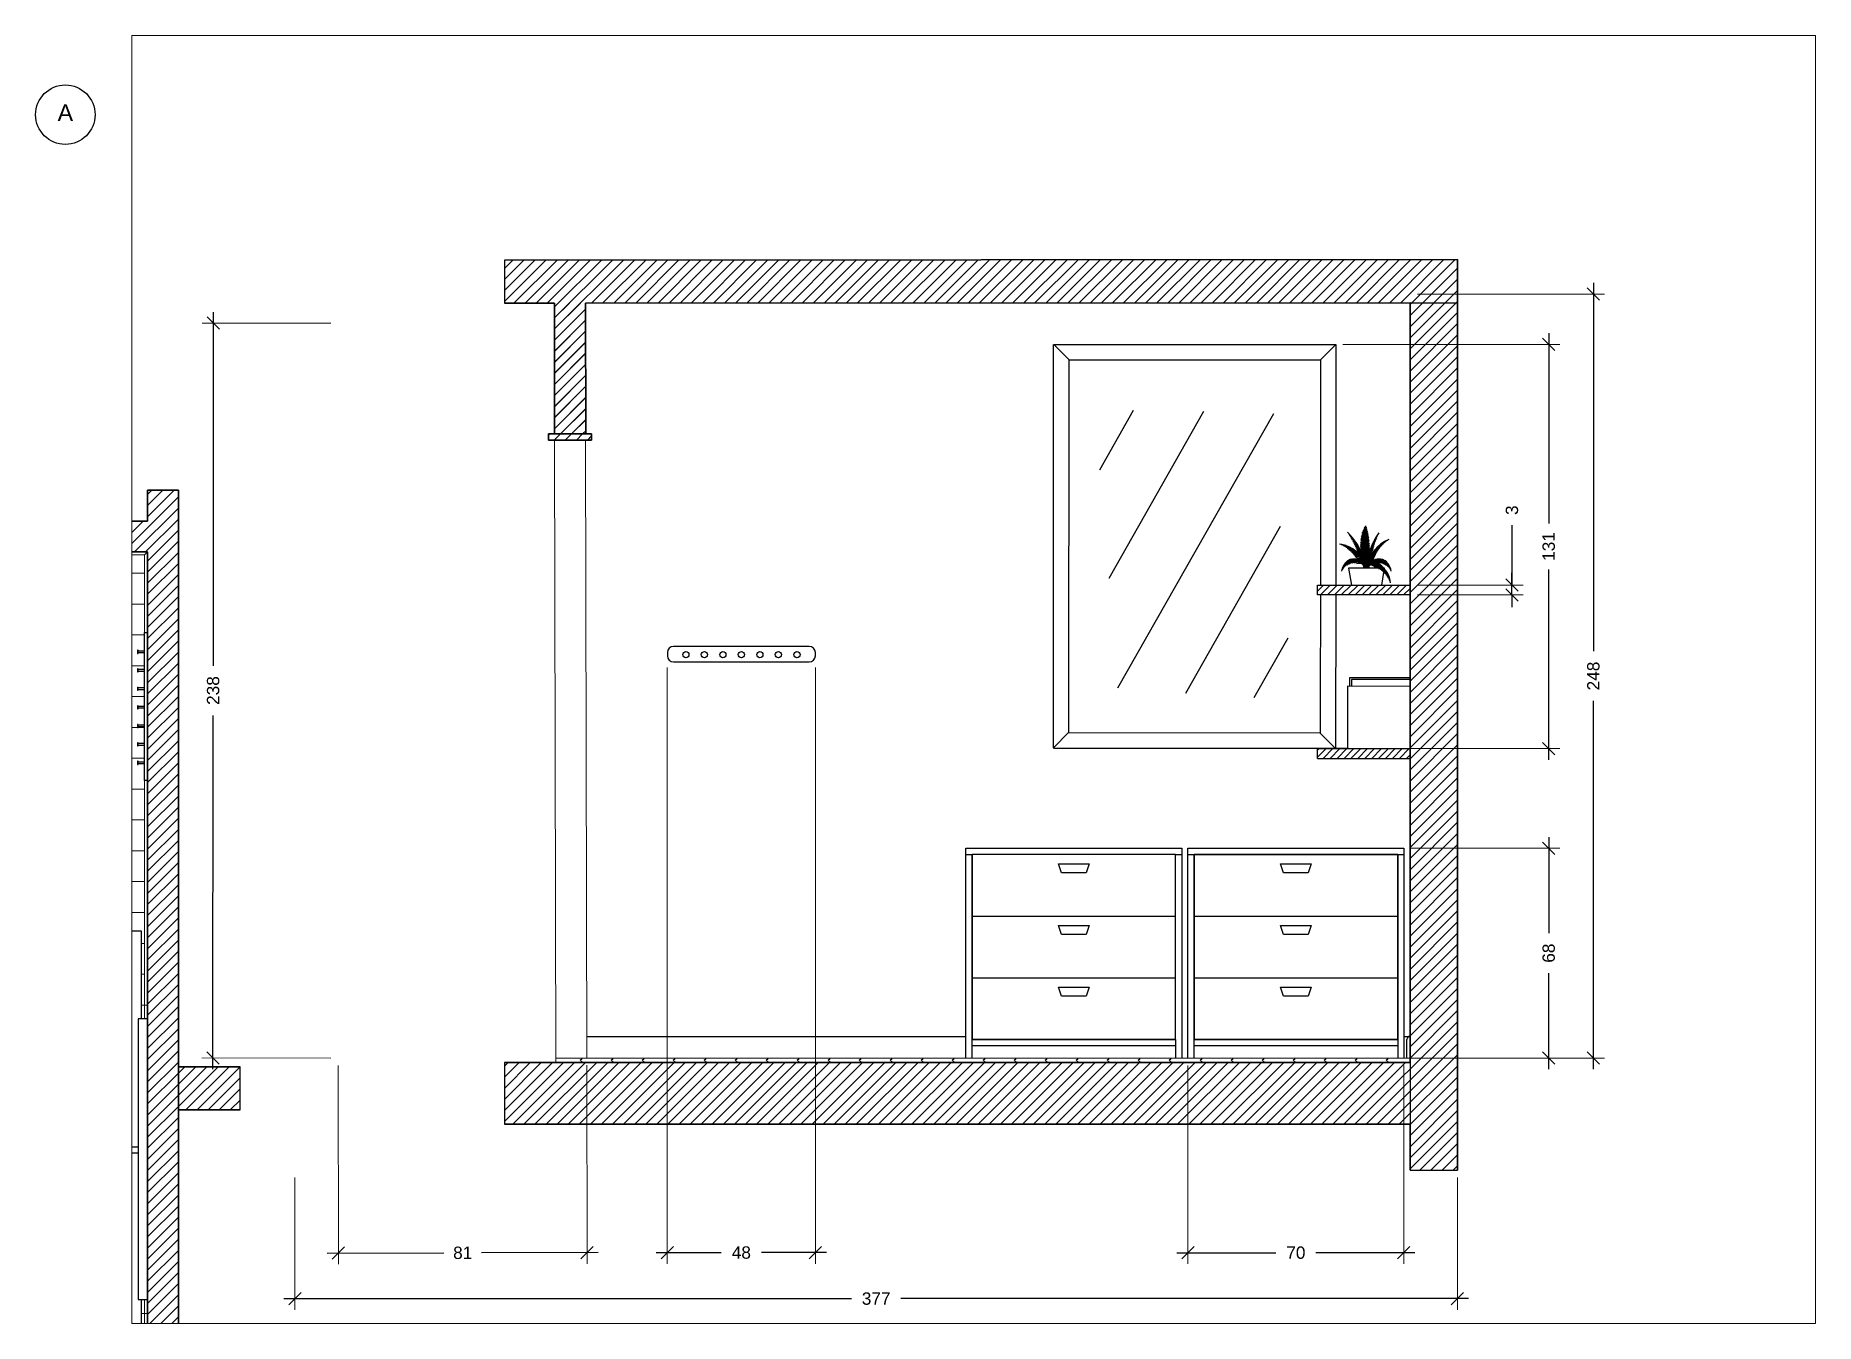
# Paper-space layout 'sezioneA' of a CAD drawing. Header units: millimetres. Extents: x 9 to 297, y 1 to 210.
# The model-space entities are those that its viewports show. They can reach past a viewport. Long polylines and large blocks are cut down to what shows.
import ezdxf

# ---------------------------------------------------------------- set-up
doc = ezdxf.new("R2010")
doc.units = ezdxf.units.MM
for name, color, linetype, lineweight in [('A-ANNO-SYMB', 102, 'Continuous', 18), ('A-FLOR-PATT', 8, 'Continuous', 18), ('A-SECT-PATT', 11, 'Continuous', 18), ('A-WALL-FULL', 7, 'Continuous', 35)]:
    doc.layers.add(name, color=color, linetype=linetype, lineweight=lineweight)
for name, color, linetype in [('IN-ANNO-NPLT', 6, 'Continuous'), ('IN-FURN', 3, 'Continuous'), ('IN-FURN-second', 2, 'Continuous'), ('IN-FURN-STOR', 4, 'Continuous')]:
    doc.layers.add(name, color=color, linetype=linetype)
doc.layers.add('no', color=1, linetype='Continuous', plot=False)
doc.layers.get('0').off()
doc.styles.add('ARIAL', font='arial.ttf', dxfattribs={"height": 2})
doc.styles.get("Standard").update_dxf_attribs({"font": 'arial.ttf'})
doc.dimstyles.new('TICK_36', dxfattribs={"dimtxt": 2, "dimasz": 2, "dimexe": 1.8, "dimexo": 1.2, "dimgap": 1.8, "dimtad": 0, "dimdec": 0, "dimzin": 0, "dimdsep": 46, "dimtxsty": 'ARIAL', "dimblk": 'OBLIQUE', "dimcen": 1.8, "dimdle": 1.8, "dimclrd": 256, "dimclre": 256, "dimclrt": 256, "dimadec": 0, "dimazin": 0, "dimtfac": 1, "dimtdec": 0, "dimtmove": 1, "dimatfit": 3, "dimldrblk": 'OPEN90', "dimfxl": 1, "dimtfill": 1, "dimtolj": 1, "dimtzin": 0, "dimlwe": 9, "dimarcsym": 0})
pattern_1 = [(45, (71.0822, -33.8395), (-1.7960512, 1.7960512), [])]

psp = doc.layouts.new('sezioneA')

# ---------------------------------------------------------------- texts
at = {"layer": 'IN-ANNO-NPLT', "insert": (12.15, 198.93), "char_height": 2.69, "attachment_point": 1}
psp.add_mtext_dynamic_manual_height_columns('A', width=58.0924, gutter_width=1, heights=[0], dxfattribs=at)

msp = doc.modelspace()

# ---------------------------------------------------------------- blocks, each defined once
blk = doc.blocks.new('_Oblique')
at = {"color": 0, "linetype": 'ByBlock', "lineweight": -2}
blk.add_line((-0.5, -0.5), (0.5, 0.5), dxfattribs=at)
blk = doc.blocks.new('*D29')
at = {"layer": 'Defpoints', "color": 0}
for p in [(50.61, 26.19), (239.04, 26.19), (239.04, 5.35)]:
    blk.add_point(p, dxfattribs=at)
at = {"layer": 'IN-ANNO-NPLT', "lineweight": 9}
for p, q in [((50.61, 24.99), (50.61, 3.55)), ((239.04, 24.99), (239.04, 3.55))]:
    blk.add_line(p, q, dxfattribs=at)
at = {"layer": 'IN-ANNO-NPLT', "lineweight": -2}
for p, q in [((48.81, 5.35), (140.82, 5.35)), ((240.84, 5.35), (148.84, 5.35))]:
    blk.add_line(p, q, dxfattribs=at)
at = {"layer": 'IN-ANNO-NPLT', "lineweight": -2, "xscale": 2, "yscale": 2, "zscale": 2, "rotation": 180}
blk.add_blockref('_Oblique', (50.61, 5.35), dxfattribs=at)
at = {"layer": 'IN-ANNO-NPLT', "lineweight": -2, "xscale": 2, "yscale": 2, "zscale": 2}
blk.add_blockref('_Oblique', (239.04, 5.35), dxfattribs=at)
at = {"layer": 'IN-ANNO-NPLT', "insert": (144.83, 5.35), "char_height": 2, "attachment_point": 5, "style": 'ARIAL', "bg_fill": 3, "box_fill_scale": 1.1, "bg_fill_color": 256, "bg_fill_true_color": 13158600, "bg_fill_transparency": 0}
blk.add_mtext('\\A1;377', dxfattribs=at)
blk = doc.blocks.new('_Open90')
at = {"color": 0, "linetype": 'ByBlock', "lineweight": -2}
for p, q in [((0, 0), (-1, 0)), ((-0.5, 0.5), (0, 0)), ((0, 0), (-0.5, -0.5))]:
    blk.add_line(p, q, dxfattribs=at)
blk = doc.blocks.new('*D30')
at = {"layer": 'Defpoints', "color": 0, "transparency": 16777216}
for p in [(37.38, 163.47), (57.66, 163.47), (57.61, 44.35)]:
    blk.add_point(p, dxfattribs=at)
at = {"layer": 'IN-ANNO-NPLT', "lineweight": -2, "transparency": 16777216}
for p, q in [((37.38, 165.27), (37.36, 107.95)), ((37.33, 42.56), (37.36, 99.89))]:
    blk.add_line(p, q, dxfattribs=at)
at = {"layer": 'IN-ANNO-NPLT', "lineweight": 9, "transparency": 16777216}
for p, q in [((56.46, 163.47), (35.58, 163.48)), ((56.41, 44.35), (35.54, 44.36))]:
    blk.add_line(p, q, dxfattribs=at)
at = {"layer": 'IN-ANNO-NPLT', "lineweight": -2, "transparency": 16777216, "xscale": 2, "yscale": 2, "zscale": 2}
for p, rotation in [((37.38, 163.47), 89.97636302025333), ((37.34, 44.36), 269.9763630202534)]:
    blk.add_blockref('_Oblique', p, dxfattribs=dict(at, rotation=rotation))
at = {"layer": 'IN-ANNO-NPLT', "transparency": 16777216, "insert": (37.36, 103.92), "char_height": 2, "attachment_point": 5, "rotation": 89.9764, "style": 'ARIAL', "bg_fill": 3, "box_fill_scale": 1.1, "bg_fill_color": 256, "bg_fill_true_color": 13158600, "bg_fill_transparency": 0}
blk.add_mtext('\\A1;238', dxfattribs=at)
blk = doc.blocks.new('*D31')
at = {"layer": 'Defpoints', "color": 0}
for p in [(231.36, 168.18), (261.09, 168.18), (231.36, 44.35)]:
    blk.add_point(p, dxfattribs=at)
at = {"layer": 'IN-ANNO-NPLT', "lineweight": 9}
for p, q in [((232.56, 168.18), (262.89, 168.18)), ((232.56, 44.35), (262.89, 44.35))]:
    blk.add_line(p, q, dxfattribs=at)
at = {"layer": 'IN-ANNO-NPLT', "lineweight": -2}
for p, q in [((261.09, 169.98), (261.09, 110.29)), ((261.09, 42.55), (261.09, 102.24))]:
    blk.add_line(p, q, dxfattribs=at)
at = {"layer": 'IN-ANNO-NPLT', "lineweight": -2, "xscale": 2, "yscale": 2, "zscale": 2}
for p, rotation in [((261.09, 168.18), 89.99885639337134), ((261.09, 44.35), 269.9988563933713)]:
    blk.add_blockref('_Oblique', p, dxfattribs=dict(at, rotation=rotation))
at = {"layer": 'IN-ANNO-NPLT', "insert": (261.09, 106.27), "char_height": 2, "attachment_point": 5, "rotation": 89.9989, "style": 'ARIAL', "bg_fill": 3, "box_fill_scale": 1.1, "bg_fill_color": 256, "bg_fill_true_color": 13158600, "bg_fill_transparency": 0}
blk.add_mtext('\\A1;248', dxfattribs=at)
blk = doc.blocks.new('*D32')
at = {"layer": 'Defpoints', "color": 0}
for p in [(230.36, 78.35), (253.85, 78.35), (230.36, 44.35)]:
    blk.add_point(p, dxfattribs=at)
at = {"layer": 'IN-ANNO-NPLT', "lineweight": 9}
for p, q in [((231.56, 78.35), (255.65, 78.35)), ((231.56, 44.35), (255.65, 44.35))]:
    blk.add_line(p, q, dxfattribs=at)
at = {"layer": 'IN-ANNO-NPLT', "lineweight": -2}
for p, q in [((253.85, 80.15), (253.85, 64.59)), ((253.85, 42.55), (253.85, 58.11))]:
    blk.add_line(p, q, dxfattribs=at)
at = {"layer": 'IN-ANNO-NPLT', "lineweight": -2, "xscale": 2, "yscale": 2, "zscale": 2}
for p, rotation in [((253.85, 78.35), 90), ((253.85, 44.35), 270)]:
    blk.add_blockref('_Oblique', p, dxfattribs=dict(at, rotation=rotation))
at = {"layer": 'IN-ANNO-NPLT', "insert": (253.85, 61.35), "char_height": 2, "attachment_point": 5, "rotation": 90, "style": 'ARIAL', "bg_fill": 3, "box_fill_scale": 1.1, "bg_fill_color": 256, "bg_fill_true_color": 13158600, "bg_fill_transparency": 0}
blk.add_mtext('\\A1;68', dxfattribs=at)
blk = doc.blocks.new('*D33')
at = {"layer": 'Defpoints', "color": 0}
for p in [(219.3, 160.03), (253.85, 160.03), (219.3, 94.51)]:
    blk.add_point(p, dxfattribs=at)
at = {"layer": 'IN-ANNO-NPLT', "lineweight": -2}
for p, q in [((253.85, 161.83), (253.85, 130.99)), ((253.85, 92.71), (253.85, 123.55))]:
    blk.add_line(p, q, dxfattribs=at)
at = {"layer": 'IN-ANNO-NPLT', "lineweight": 9}
for p, q in [((220.5, 160.03), (255.65, 160.03)), ((220.5, 94.51), (255.65, 94.51))]:
    blk.add_line(p, q, dxfattribs=at)
at = {"layer": 'IN-ANNO-NPLT', "lineweight": -2, "xscale": 2, "yscale": 2, "zscale": 2}
for p, rotation in [((253.85, 160.03), 90), ((253.85, 94.51), 270)]:
    blk.add_blockref('_Oblique', p, dxfattribs=dict(at, rotation=rotation))
at = {"layer": 'IN-ANNO-NPLT', "insert": (253.85, 127.27), "char_height": 2, "attachment_point": 5, "rotation": 90, "style": 'ARIAL', "bg_fill": 3, "box_fill_scale": 1.1, "bg_fill_color": 256, "bg_fill_true_color": 13158600, "bg_fill_transparency": 0}
blk.add_mtext('\\A1;131', dxfattribs=at)
blk = doc.blocks.new('*D34')
at = {"layer": 'Defpoints', "color": 0}
for p in [(231.36, 121), (231.36, 119.41), (247.89, 121)]:
    blk.add_point(p, dxfattribs=at)
at = {"layer": 'IN-ANNO-NPLT', "lineweight": -2}
for p, q in [((247.89, 130.7), (247.89, 121)), ((247.89, 121), (247.89, 123)), ((247.89, 119.41), (247.89, 121)), ((247.89, 119.41), (247.89, 121)), ((247.89, 119.41), (247.89, 117.41))]:
    blk.add_line(p, q, dxfattribs=at)
at = {"layer": 'IN-ANNO-NPLT', "lineweight": 9}
for p, q in [((232.56, 121), (249.69, 121)), ((232.56, 119.41), (249.69, 119.41))]:
    blk.add_line(p, q, dxfattribs=at)
at = {"layer": 'IN-ANNO-NPLT', "lineweight": -2, "xscale": 2, "yscale": 2, "zscale": 2}
for p, rotation in [((247.89, 121), 270), ((247.89, 119.41), 90)]:
    blk.add_blockref('_Oblique', p, dxfattribs=dict(at, rotation=rotation))
at = {"layer": 'IN-ANNO-NPLT', "insert": (247.89, 133.15), "char_height": 2, "attachment_point": 5, "rotation": 90, "style": 'ARIAL', "bg_fill": 3, "box_fill_scale": 1.1, "bg_fill_color": 256, "bg_fill_true_color": 13158600, "bg_fill_transparency": 0}
blk.add_mtext('\\A1;3', dxfattribs=at)
blk = doc.blocks.new('*D35')
at = {"layer": 'Defpoints', "color": 0, "transparency": 16777216}
for p in [(195.36, 44.35), (230.36, 44.35), (195.36, 12.79)]:
    blk.add_point(p, dxfattribs=at)
at = {"layer": 'IN-ANNO-NPLT', "lineweight": 9, "transparency": 16777216}
for p, q in [((195.36, 43.15), (195.36, 10.99)), ((230.36, 43.15), (230.36, 10.99))]:
    blk.add_line(p, q, dxfattribs=at)
at = {"layer": 'IN-ANNO-NPLT', "lineweight": -2, "transparency": 16777216}
for p, q in [((193.56, 12.79), (209.64, 12.79)), ((232.16, 12.79), (216.08, 12.79))]:
    blk.add_line(p, q, dxfattribs=at)
at = {"layer": 'IN-ANNO-NPLT', "lineweight": -2, "transparency": 16777216, "xscale": 2, "yscale": 2, "zscale": 2, "rotation": 180}
blk.add_blockref('_Oblique', (195.36, 12.79), dxfattribs=at)
at = {"layer": 'IN-ANNO-NPLT', "lineweight": -2, "transparency": 16777216, "xscale": 2, "yscale": 2, "zscale": 2}
blk.add_blockref('_Oblique', (230.36, 12.79), dxfattribs=at)
at = {"layer": 'IN-ANNO-NPLT', "transparency": 16777216, "insert": (212.86, 12.79), "char_height": 2, "attachment_point": 5, "style": 'ARIAL', "bg_fill": 3, "box_fill_scale": 1.1, "bg_fill_color": 256, "bg_fill_true_color": 13158600, "bg_fill_transparency": 0}
blk.add_mtext('\\A1;70', dxfattribs=at)
blk = doc.blocks.new('*D36')
at = {"layer": 'Defpoints', "color": 0, "transparency": 16777216}
for p in [(57.61, 44.35), (97.91, 44.42), (97.96, 12.81)]:
    blk.add_point(p, dxfattribs=at)
at = {"layer": 'IN-ANNO-NPLT', "lineweight": 9, "transparency": 16777216}
for p, q in [((57.61, 43.15), (57.67, 10.94)), ((97.91, 43.22), (97.97, 11.01))]:
    blk.add_line(p, q, dxfattribs=at)
at = {"layer": 'IN-ANNO-NPLT', "lineweight": -2, "transparency": 16777216}
for p, q in [((55.86, 12.74), (74.77, 12.77)), ((99.76, 12.81), (80.85, 12.78))]:
    blk.add_line(p, q, dxfattribs=at)
at = {"layer": 'IN-ANNO-NPLT', "lineweight": -2, "transparency": 16777216, "xscale": 2, "yscale": 2, "zscale": 2}
for p, rotation in [((57.66, 12.74), 180.096107805562), ((97.96, 12.81), 0.09610780556199162)]:
    blk.add_blockref('_Oblique', p, dxfattribs=dict(at, rotation=rotation))
at = {"layer": 'IN-ANNO-NPLT', "transparency": 16777216, "insert": (77.81, 12.77), "char_height": 2, "attachment_point": 5, "rotation": 0.0961, "style": 'ARIAL', "bg_fill": 3, "box_fill_scale": 1.1, "bg_fill_color": 256, "bg_fill_true_color": 13158600, "bg_fill_transparency": 0}
blk.add_mtext('\\A1;81', dxfattribs=at)
blk = doc.blocks.new('*D37')
at = {"layer": 'Defpoints', "color": 0}
for p in [(110.98, 108.86), (134.98, 108.86), (134.98, 12.81)]:
    blk.add_point(p, dxfattribs=at)
at = {"layer": 'IN-ANNO-NPLT', "lineweight": 9}
for p, q in [((110.98, 107.66), (110.98, 11.01)), ((134.98, 107.66), (134.98, 11.01))]:
    blk.add_line(p, q, dxfattribs=at)
at = {"layer": 'IN-ANNO-NPLT', "lineweight": -2}
for p, q in [((109.18, 12.81), (119.71, 12.81)), ((136.78, 12.81), (126.26, 12.81))]:
    blk.add_line(p, q, dxfattribs=at)
at = {"layer": 'IN-ANNO-NPLT', "lineweight": -2, "xscale": 2, "yscale": 2, "zscale": 2, "rotation": 180}
blk.add_blockref('_Oblique', (110.98, 12.81), dxfattribs=at)
at = {"layer": 'IN-ANNO-NPLT', "lineweight": -2, "xscale": 2, "yscale": 2, "zscale": 2}
blk.add_blockref('_Oblique', (134.98, 12.81), dxfattribs=at)
at = {"layer": 'IN-ANNO-NPLT', "insert": (122.98, 12.81), "char_height": 2, "attachment_point": 5, "style": 'ARIAL', "bg_fill": 3, "box_fill_scale": 1.1, "bg_fill_color": 256, "bg_fill_true_color": 13158600, "bg_fill_transparency": 0}
blk.add_mtext('\\A1;48', dxfattribs=at)

# ---------------------------------------------------------------- hatches: boundary and pattern name
at = {"layer": 'A-WALL-FULL'}
h = msp.add_hatch(dxfattribs=at)
h.set_pattern_fill('ANSI31', color=256, scale=0.8, angle=720)
h.set_pattern_definition(pattern_1)
h.paths.add_polyline_path([(1951.86, 6311.75), (2213.92, 6311.75), (2213.92, 6227.15), (2238.92, 6227.15), (2238.92, 6237.15), (2223.92, 6237.15), (2223.92, 6321.75), (1937.86, 6321.75), (1937.86, 5946.25), (1991.86, 5946.25), (2031.86, 5946.25), (2031.86, 5960.25), (1991.86, 5960.25), (1951.86, 5960.25), (1951.86, 6021.25), (1951.86, 6061.25), (1951.86, 6101.25), (1951.86, 6141.25), (1951.86, 6181.25), (1951.86, 6221.25), (1951.86, 6261.25)])
h.paths.add_polyline_path([(2333.92, 6247.15), (2323.92, 6247.15), (2323.92, 6237.15), (2308.92, 6237.15), (2308.92, 6227.15), (2323.92, 6227.15), (2323.92, 5960.25), (2191.86, 5960.25), (2191.86, 5946.25), (2333.92, 5946.25)])
h = msp.add_hatch(dxfattribs=at)
h.set_pattern_fill('ANSI31', color=256, scale=0.8, angle=720)
h.paths.add_polyline_path([(2748.56, 6321.94), (2439.58, 6321.75), (2439.59, 6307.79), (2455.86, 6307.8), (2455.88, 6265.38), (2465.95, 6265.38), (2465.93, 6307.8), (2733.19, 6307.94), (2748.56, 6307.94)])
h.paths.add_polyline_path([(2748.56, 6307.94), (2733.19, 6307.94), (2733.19, 6186.31), (2733.2, 6186.31), (2733.19, 6185.2), (2733.19, 6061.62), (2733.19, 6041.62), (2733.19, 6026.76), (2748.56, 6026.76)])
h.paths.add_polyline_path([(2733.19, 6061.62), (2439.58, 6061.62), (2439.58, 6041.62), (2733.19, 6041.62)])
h = msp.add_hatch(dxfattribs=at)
h.set_pattern_fill('ANSI31', color=256, scale=0.8, angle=720)
h.paths.add_polyline_path([(2455.95, 6265.38), (2465.95, 6265.38), (2465.88, 6307.8), (2455.88, 6307.8)])
h = msp.add_hatch(dxfattribs=at)
h.set_pattern_fill('ANSI31', color=256, scale=0.8, angle=720)
h.paths.add_polyline_path([(2467.88, 6265.38), (2465.88, 6265.38), (2455.95, 6265.38), (2453.88, 6265.38), (2453.88, 6263.38), (2467.88, 6263.38)])
h = msp.add_hatch(dxfattribs=at)
h.set_pattern_fill('ANSI31', color=256, scale=0.8, angle=720)
h.set_pattern_definition(pattern_1)
h.paths.add_polyline_path([(2353.92, 6046.25), (2353.92, 6060.25), (2333.92, 6060.25), (2333.92, 6046.25)])
at = {"layer": 'IN-FURN'}
h = msp.add_hatch(dxfattribs=at)
h.set_pattern_fill('ANSI31', color=256, scale=0.5, angle=720)
h.paths.add_polyline_path([(2733.19, 6216.38), (2703.19, 6216.38), (2703.19, 6213.2), (2733.19, 6213.2)])
h.paths.add_polyline_path([(2733.19, 6163.37), (2703.19, 6163.37), (2703.19, 6160.21), (2733.19, 6160.21)])

# ---------------------------------------------------------------- linework, layer by layer
at = {"layer": 'A-ANNO-SYMB'}
for p, q in [((2306.42, 6226.15), (2322.92, 6226.15)), ((2322.92, 6226.15), (2323.92, 6227.15)), ((2322.92, 6226.15), (2322.92, 6201)), ((2322.92, 6153), (2322.92, 6075.75)), ((2322.92, 5984.75), (2322.92, 5961.25))]:
    msp.add_line(p, q, dxfattribs=at)
at = {"layer": 'A-FLOR-PATT'}
for p, q in [((2322.92, 6220.25), (2306.42, 6220.25)), ((2322.92, 6210.25), (2306.42, 6210.25)), ((2322.92, 6200.25), (2306.42, 6200.25)), ((2322.92, 6190.25), (2306.42, 6190.25)), ((2322.92, 6180.25), (2306.42, 6180.25)), ((2322.92, 6170.25), (2306.42, 6170.25)), ((2322.92, 6160.25), (2165.25, 6160.25)), ((2322.92, 6150.25), (2165.25, 6150.25)), ((2322.92, 6140.25), (2165.25, 6140.25)), ((2322.92, 6130.25), (2165.25, 6130.25)), ((2322.92, 6120.25), (2165.25, 6120.25)), ((2322.92, 6110.25), (2165.25, 6110.25)), ((2322.92, 6100.25), (2321.92, 6100.25)), ((2322.92, 6090.25), (2321.92, 6090.25)), ((2323.92, 6080.25), (2321.92, 6080.25)), ((2456.29, 6063.08), (2464.68, 6063.08)), ((2457.23, 6061.78), (2457.08, 6061.62)), ((2458.18, 6061.78), (2457.23, 6061.78)), ((2458.33, 6061.62), (2458.18, 6061.78)), ((2461.04, 6061.62), (2458.33, 6061.62)), ((2461.19, 6061.78), (2461.04, 6061.62)), ((2462.12, 6061.78), (2461.19, 6061.78)), ((2462.29, 6061.62), (2462.12, 6061.78)), ((2464.68, 6061.62), (2462.29, 6061.62)), ((2464.47, 6062.61), (2464.73, 6062.61)), ((2464.47, 6062.09), (2464.73, 6062.09)), ((2464.68, 6062.66), (2464.48, 6062.66)), ((2464.68, 6062.04), (2464.48, 6062.04)), ((2464.68, 6063.08), (2464.68, 6062.66)), ((2464.68, 6062.04), (2464.68, 6061.62)), ((2464.73, 6062.61), (2464.73, 6063.08)), ((2464.73, 6063.08), (2474.73, 6063.08)), ((2464.73, 6061.62), (2464.73, 6062.09)), ((2467.13, 6061.62), (2464.73, 6061.62)), ((2467.28, 6061.78), (2467.13, 6061.62)), ((2468.23, 6061.78), (2467.28, 6061.78)), ((2468.38, 6061.62), (2468.23, 6061.78)), ((2471.09, 6061.62), (2468.38, 6061.62)), ((2471.24, 6061.78), (2471.09, 6061.62)), ((2472.17, 6061.78), (2471.24, 6061.78)), ((2472.34, 6061.62), (2472.17, 6061.78)), ((2474.73, 6061.62), (2472.34, 6061.62)), ((2474.52, 6062.61), (2474.78, 6062.61)), ((2474.52, 6062.09), (2474.78, 6062.09)), ((2474.73, 6062.66), (2474.53, 6062.66)), ((2474.73, 6062.04), (2474.53, 6062.04)), ((2474.73, 6063.08), (2474.73, 6062.66)), ((2474.73, 6062.04), (2474.73, 6061.62)), ((2474.78, 6062.61), (2474.78, 6063.08)), ((2474.78, 6063.08), (2484.78, 6063.08)), ((2474.78, 6061.62), (2474.78, 6062.09)), ((2477.18, 6061.62), (2474.78, 6061.62)), ((2477.33, 6061.78), (2477.18, 6061.62)), ((2478.28, 6061.78), (2477.33, 6061.78)), ((2478.43, 6061.62), (2478.28, 6061.78)), ((2481.14, 6061.62), (2478.43, 6061.62)), ((2481.29, 6061.78), (2481.14, 6061.62)), ((2482.22, 6061.78), (2481.29, 6061.78)), ((2482.39, 6061.62), (2482.22, 6061.78)), ((2484.78, 6061.62), (2482.39, 6061.62)), ((2484.57, 6062.61), (2484.83, 6062.61)), ((2484.57, 6062.09), (2484.83, 6062.09)), ((2484.78, 6062.66), (2484.58, 6062.66)), ((2484.78, 6062.04), (2484.58, 6062.04)), ((2484.78, 6063.08), (2484.78, 6062.66)), ((2484.78, 6062.04), (2484.78, 6061.62)), ((2484.83, 6062.61), (2484.83, 6063.08)), ((2484.83, 6063.08), (2494.83, 6063.08)), ((2484.83, 6061.62), (2484.83, 6062.09)), ((2487.23, 6061.62), (2484.83, 6061.62)), ((2487.38, 6061.78), (2487.23, 6061.62)), ((2488.33, 6061.78), (2487.38, 6061.78)), ((2488.48, 6061.62), (2488.33, 6061.78)), ((2491.19, 6061.62), (2488.48, 6061.62)), ((2491.34, 6061.78), (2491.19, 6061.62)), ((2492.27, 6061.78), (2491.34, 6061.78)), ((2492.44, 6061.62), (2492.27, 6061.78)), ((2494.83, 6061.62), (2492.44, 6061.62)), ((2494.62, 6062.61), (2494.88, 6062.61)), ((2494.62, 6062.09), (2494.88, 6062.09)), ((2494.83, 6062.66), (2494.63, 6062.66)), ((2494.83, 6062.04), (2494.63, 6062.04)), ((2494.83, 6063.08), (2494.83, 6062.66)), ((2494.83, 6062.04), (2494.83, 6061.62)), ((2494.88, 6062.61), (2494.88, 6063.08)), ((2494.88, 6063.08), (2504.88, 6063.08)), ((2494.88, 6061.62), (2494.88, 6062.09)), ((2497.28, 6061.62), (2494.88, 6061.62)), ((2497.43, 6061.78), (2497.28, 6061.62)), ((2498.38, 6061.78), (2497.43, 6061.78)), ((2498.53, 6061.62), (2498.38, 6061.78)), ((2501.24, 6061.62), (2498.53, 6061.62)), ((2501.39, 6061.78), (2501.24, 6061.62)), ((2502.32, 6061.78), (2501.39, 6061.78)), ((2502.49, 6061.62), (2502.32, 6061.78)), ((2504.88, 6061.62), (2502.49, 6061.62)), ((2504.67, 6062.61), (2504.93, 6062.61)), ((2504.67, 6062.09), (2504.93, 6062.09)), ((2504.88, 6062.66), (2504.68, 6062.66)), ((2504.88, 6062.04), (2504.68, 6062.04)), ((2504.88, 6063.08), (2504.88, 6062.66)), ((2504.88, 6062.04), (2504.88, 6061.62)), ((2504.93, 6062.61), (2504.93, 6063.08)), ((2504.93, 6063.08), (2514.93, 6063.08)), ((2504.93, 6061.62), (2504.93, 6062.09)), ((2507.33, 6061.62), (2504.93, 6061.62)), ((2507.48, 6061.78), (2507.33, 6061.62)), ((2508.43, 6061.78), (2507.48, 6061.78)), ((2508.58, 6061.62), (2508.43, 6061.78)), ((2511.29, 6061.62), (2508.58, 6061.62)), ((2511.44, 6061.78), (2511.29, 6061.62)), ((2512.37, 6061.78), (2511.44, 6061.78)), ((2512.54, 6061.62), (2512.37, 6061.78)), ((2514.93, 6061.62), (2512.54, 6061.62)), ((2514.72, 6062.61), (2514.98, 6062.61)), ((2514.72, 6062.09), (2514.98, 6062.09)), ((2514.93, 6062.66), (2514.73, 6062.66)), ((2514.93, 6062.04), (2514.73, 6062.04)), ((2514.93, 6063.08), (2514.93, 6062.66)), ((2514.93, 6062.04), (2514.93, 6061.62)), ((2514.98, 6062.61), (2514.98, 6063.08)), ((2514.98, 6063.08), (2524.98, 6063.08)), ((2514.98, 6061.62), (2514.98, 6062.09)), ((2517.38, 6061.62), (2514.98, 6061.62)), ((2517.53, 6061.78), (2517.38, 6061.62)), ((2518.48, 6061.78), (2517.53, 6061.78)), ((2518.63, 6061.62), (2518.48, 6061.78)), ((2521.34, 6061.62), (2518.63, 6061.62)), ((2521.49, 6061.78), (2521.34, 6061.62)), ((2522.42, 6061.78), (2521.49, 6061.78)), ((2522.59, 6061.62), (2522.42, 6061.78)), ((2524.98, 6061.62), (2522.59, 6061.62)), ((2524.77, 6062.61), (2525.03, 6062.61)), ((2524.77, 6062.09), (2525.03, 6062.09)), ((2524.98, 6062.66), (2524.78, 6062.66)), ((2524.98, 6062.04), (2524.78, 6062.04)), ((2524.98, 6063.08), (2524.98, 6062.66)), ((2524.98, 6062.04), (2524.98, 6061.62)), ((2525.03, 6062.61), (2525.03, 6063.08)), ((2525.03, 6063.08), (2535.03, 6063.08)), ((2525.03, 6061.62), (2525.03, 6062.09)), ((2527.43, 6061.62), (2525.03, 6061.62)), ((2527.58, 6061.78), (2527.43, 6061.62)), ((2528.53, 6061.78), (2527.58, 6061.78)), ((2528.68, 6061.62), (2528.53, 6061.78)), ((2531.39, 6061.62), (2528.68, 6061.62)), ((2531.54, 6061.78), (2531.39, 6061.62)), ((2532.47, 6061.78), (2531.54, 6061.78)), ((2532.64, 6061.62), (2532.47, 6061.78)), ((2535.03, 6061.62), (2532.64, 6061.62)), ((2534.82, 6062.61), (2535.08, 6062.61)), ((2534.82, 6062.09), (2535.08, 6062.09)), ((2535.03, 6062.66), (2534.83, 6062.66)), ((2535.03, 6062.04), (2534.83, 6062.04)), ((2535.03, 6063.08), (2535.03, 6062.66)), ((2535.03, 6062.04), (2535.03, 6061.62)), ((2535.08, 6062.61), (2535.08, 6063.08)), ((2535.08, 6063.08), (2545.08, 6063.08)), ((2535.08, 6061.62), (2535.08, 6062.09)), ((2537.48, 6061.62), (2535.08, 6061.62)), ((2537.63, 6061.78), (2537.48, 6061.62)), ((2538.58, 6061.78), (2537.63, 6061.78)), ((2538.73, 6061.62), (2538.58, 6061.78)), ((2541.44, 6061.62), (2538.73, 6061.62)), ((2541.59, 6061.78), (2541.44, 6061.62)), ((2542.52, 6061.78), (2541.59, 6061.78)), ((2542.69, 6061.62), (2542.52, 6061.78)), ((2545.08, 6061.62), (2542.69, 6061.62)), ((2544.87, 6062.61), (2545.13, 6062.61)), ((2544.87, 6062.09), (2545.13, 6062.09)), ((2545.08, 6062.66), (2544.88, 6062.66)), ((2545.08, 6062.04), (2544.88, 6062.04)), ((2545.08, 6063.08), (2545.08, 6062.66)), ((2545.08, 6062.04), (2545.08, 6061.62)), ((2545.13, 6062.61), (2545.13, 6063.08)), ((2545.13, 6063.08), (2555.13, 6063.08)), ((2545.13, 6061.62), (2545.13, 6062.09)), ((2547.53, 6061.62), (2545.13, 6061.62)), ((2547.68, 6061.78), (2547.53, 6061.62)), ((2548.63, 6061.78), (2547.68, 6061.78)), ((2548.78, 6061.62), (2548.63, 6061.78)), ((2551.49, 6061.62), (2548.78, 6061.62)), ((2551.64, 6061.78), (2551.49, 6061.62)), ((2552.57, 6061.78), (2551.64, 6061.78)), ((2552.74, 6061.62), (2552.57, 6061.78)), ((2555.13, 6061.62), (2552.74, 6061.62)), ((2554.92, 6062.61), (2555.18, 6062.61)), ((2554.92, 6062.09), (2555.18, 6062.09)), ((2555.13, 6062.66), (2554.93, 6062.66)), ((2555.13, 6062.04), (2554.93, 6062.04)), ((2555.13, 6063.08), (2555.13, 6062.66)), ((2555.13, 6062.04), (2555.13, 6061.62)), ((2555.18, 6062.61), (2555.18, 6063.08)), ((2555.18, 6063.08), (2565.18, 6063.08)), ((2555.18, 6061.62), (2555.18, 6062.09)), ((2557.58, 6061.62), (2555.18, 6061.62)), ((2557.73, 6061.78), (2557.58, 6061.62)), ((2558.68, 6061.78), (2557.73, 6061.78)), ((2558.83, 6061.62), (2558.68, 6061.78)), ((2561.54, 6061.62), (2558.83, 6061.62)), ((2561.69, 6061.78), (2561.54, 6061.62)), ((2562.62, 6061.78), (2561.69, 6061.78)), ((2562.79, 6061.62), (2562.62, 6061.78)), ((2565.18, 6061.62), (2562.79, 6061.62)), ((2564.97, 6062.61), (2565.23, 6062.61)), ((2564.97, 6062.09), (2565.23, 6062.09)), ((2565.18, 6062.66), (2564.98, 6062.66)), ((2565.18, 6062.04), (2564.98, 6062.04)), ((2565.18, 6063.08), (2565.18, 6062.66)), ((2565.18, 6062.04), (2565.18, 6061.62)), ((2565.23, 6062.61), (2565.23, 6063.08)), ((2565.23, 6063.08), (2575.23, 6063.08)), ((2565.23, 6061.62), (2565.23, 6062.09)), ((2567.63, 6061.62), (2565.23, 6061.62)), ((2567.78, 6061.78), (2567.63, 6061.62)), ((2568.73, 6061.78), (2567.78, 6061.78)), ((2568.88, 6061.62), (2568.73, 6061.78)), ((2571.59, 6061.62), (2568.88, 6061.62)), ((2571.74, 6061.78), (2571.59, 6061.62)), ((2572.67, 6061.78), (2571.74, 6061.78)), ((2572.84, 6061.62), (2572.67, 6061.78)), ((2575.23, 6061.62), (2572.84, 6061.62)), ((2575.02, 6062.61), (2575.28, 6062.61)), ((2575.02, 6062.09), (2575.28, 6062.09)), ((2575.23, 6062.66), (2575.03, 6062.66)), ((2575.23, 6062.04), (2575.03, 6062.04)), ((2575.23, 6063.08), (2575.23, 6062.66)), ((2575.23, 6062.04), (2575.23, 6061.62)), ((2575.28, 6062.61), (2575.28, 6063.08)), ((2575.28, 6063.08), (2585.28, 6063.08)), ((2575.28, 6061.62), (2575.28, 6062.09)), ((2577.68, 6061.62), (2575.28, 6061.62)), ((2577.83, 6061.78), (2577.68, 6061.62)), ((2578.78, 6061.78), (2577.83, 6061.78)), ((2578.93, 6061.62), (2578.78, 6061.78)), ((2581.64, 6061.62), (2578.93, 6061.62)), ((2581.79, 6061.78), (2581.64, 6061.62)), ((2582.72, 6061.78), (2581.79, 6061.78)), ((2582.89, 6061.62), (2582.72, 6061.78)), ((2585.28, 6061.62), (2582.89, 6061.62)), ((2585.07, 6062.61), (2585.33, 6062.61)), ((2585.07, 6062.09), (2585.33, 6062.09)), ((2585.28, 6062.66), (2585.08, 6062.66)), ((2585.28, 6062.04), (2585.08, 6062.04)), ((2585.28, 6063.08), (2585.28, 6062.66)), ((2585.28, 6062.04), (2585.28, 6061.62)), ((2585.33, 6062.61), (2585.33, 6063.08)), ((2585.33, 6063.08), (2595.33, 6063.08)), ((2585.33, 6061.62), (2585.33, 6062.09)), ((2587.73, 6061.62), (2585.33, 6061.62)), ((2587.88, 6061.78), (2587.73, 6061.62)), ((2588.83, 6061.78), (2587.88, 6061.78)), ((2588.98, 6061.62), (2588.83, 6061.78)), ((2591.69, 6061.62), (2588.98, 6061.62)), ((2591.84, 6061.78), (2591.69, 6061.62)), ((2592.77, 6061.78), (2591.84, 6061.78)), ((2592.94, 6061.62), (2592.77, 6061.78)), ((2595.33, 6061.62), (2592.94, 6061.62)), ((2595.12, 6062.61), (2595.38, 6062.61)), ((2595.12, 6062.09), (2595.38, 6062.09)), ((2595.33, 6062.66), (2595.13, 6062.66)), ((2595.33, 6062.04), (2595.13, 6062.04)), ((2595.33, 6063.08), (2595.33, 6062.66)), ((2595.33, 6062.04), (2595.33, 6061.62)), ((2595.38, 6062.61), (2595.38, 6063.08)), ((2595.38, 6063.08), (2605.38, 6063.08)), ((2595.38, 6061.62), (2595.38, 6062.09)), ((2597.78, 6061.62), (2595.38, 6061.62)), ((2597.93, 6061.78), (2597.78, 6061.62)), ((2598.88, 6061.78), (2597.93, 6061.78)), ((2599.03, 6061.62), (2598.88, 6061.78)), ((2601.74, 6061.62), (2599.03, 6061.62)), ((2601.89, 6061.78), (2601.74, 6061.62)), ((2602.82, 6061.78), (2601.89, 6061.78)), ((2602.99, 6061.62), (2602.82, 6061.78)), ((2605.38, 6061.62), (2602.99, 6061.62)), ((2605.17, 6062.61), (2605.43, 6062.61)), ((2605.17, 6062.09), (2605.43, 6062.09)), ((2605.38, 6062.66), (2605.18, 6062.66)), ((2605.38, 6062.04), (2605.18, 6062.04)), ((2605.38, 6063.08), (2605.38, 6062.66)), ((2605.38, 6062.04), (2605.38, 6061.62)), ((2605.43, 6062.61), (2605.43, 6063.08)), ((2605.43, 6063.08), (2615.43, 6063.08)), ((2605.43, 6061.62), (2605.43, 6062.09)), ((2607.83, 6061.62), (2605.43, 6061.62)), ((2607.98, 6061.78), (2607.83, 6061.62)), ((2608.93, 6061.78), (2607.98, 6061.78)), ((2609.08, 6061.62), (2608.93, 6061.78)), ((2611.79, 6061.62), (2609.08, 6061.62)), ((2611.94, 6061.78), (2611.79, 6061.62)), ((2612.87, 6061.78), (2611.94, 6061.78)), ((2613.04, 6061.62), (2612.87, 6061.78)), ((2615.43, 6061.62), (2613.04, 6061.62)), ((2615.22, 6062.61), (2615.48, 6062.61)), ((2615.22, 6062.09), (2615.48, 6062.09)), ((2615.43, 6062.66), (2615.23, 6062.66)), ((2615.43, 6062.04), (2615.23, 6062.04)), ((2615.43, 6063.08), (2615.43, 6062.66)), ((2615.43, 6062.04), (2615.43, 6061.62)), ((2615.48, 6062.61), (2615.48, 6063.08)), ((2615.48, 6063.08), (2625.48, 6063.08)), ((2615.48, 6061.62), (2615.48, 6062.09)), ((2617.88, 6061.62), (2615.48, 6061.62)), ((2618.03, 6061.78), (2617.88, 6061.62)), ((2618.98, 6061.78), (2618.03, 6061.78)), ((2619.13, 6061.62), (2618.98, 6061.78)), ((2621.84, 6061.62), (2619.13, 6061.62)), ((2621.99, 6061.78), (2621.84, 6061.62)), ((2622.92, 6061.78), (2621.99, 6061.78)), ((2623.09, 6061.62), (2622.92, 6061.78)), ((2625.48, 6061.62), (2623.09, 6061.62)), ((2625.27, 6062.61), (2625.53, 6062.61)), ((2625.27, 6062.09), (2625.53, 6062.09)), ((2625.48, 6062.66), (2625.28, 6062.66)), ((2625.48, 6062.04), (2625.28, 6062.04)), ((2625.48, 6063.08), (2625.48, 6062.66)), ((2625.48, 6062.04), (2625.48, 6061.62)), ((2625.53, 6062.61), (2625.53, 6063.08)), ((2625.53, 6063.08), (2635.53, 6063.08)), ((2625.53, 6061.62), (2625.53, 6062.09)), ((2627.93, 6061.62), (2625.53, 6061.62)), ((2628.08, 6061.78), (2627.93, 6061.62)), ((2629.03, 6061.78), (2628.08, 6061.78)), ((2629.18, 6061.62), (2629.03, 6061.78)), ((2631.89, 6061.62), (2629.18, 6061.62)), ((2632.04, 6061.78), (2631.89, 6061.62)), ((2632.97, 6061.78), (2632.04, 6061.78)), ((2633.14, 6061.62), (2632.97, 6061.78)), ((2635.53, 6061.62), (2633.14, 6061.62)), ((2635.32, 6062.61), (2635.58, 6062.61)), ((2635.32, 6062.09), (2635.58, 6062.09)), ((2635.53, 6062.66), (2635.33, 6062.66)), ((2635.53, 6062.04), (2635.33, 6062.04)), ((2635.53, 6063.08), (2635.53, 6062.66)), ((2635.53, 6062.04), (2635.53, 6061.62)), ((2635.58, 6062.61), (2635.58, 6063.08)), ((2635.58, 6063.08), (2645.58, 6063.08)), ((2635.58, 6061.62), (2635.58, 6062.09)), ((2637.98, 6061.62), (2635.58, 6061.62)), ((2638.13, 6061.78), (2637.98, 6061.62)), ((2639.08, 6061.78), (2638.13, 6061.78)), ((2639.23, 6061.62), (2639.08, 6061.78)), ((2641.94, 6061.62), (2639.23, 6061.62)), ((2642.09, 6061.78), (2641.94, 6061.62)), ((2643.02, 6061.78), (2642.09, 6061.78)), ((2643.19, 6061.62), (2643.02, 6061.78)), ((2645.58, 6061.62), (2643.19, 6061.62)), ((2645.37, 6062.61), (2645.63, 6062.61)), ((2645.37, 6062.09), (2645.63, 6062.09)), ((2645.58, 6062.66), (2645.38, 6062.66)), ((2645.58, 6062.04), (2645.38, 6062.04)), ((2645.58, 6063.08), (2645.58, 6062.66)), ((2645.58, 6062.04), (2645.58, 6061.62)), ((2645.63, 6062.61), (2645.63, 6063.08)), ((2645.63, 6063.08), (2655.63, 6063.08)), ((2645.63, 6061.62), (2645.63, 6062.09)), ((2648.03, 6061.62), (2645.63, 6061.62)), ((2648.18, 6061.78), (2648.03, 6061.62)), ((2649.13, 6061.78), (2648.18, 6061.78)), ((2649.28, 6061.62), (2649.13, 6061.78)), ((2651.99, 6061.62), (2649.28, 6061.62)), ((2652.14, 6061.78), (2651.99, 6061.62)), ((2653.07, 6061.78), (2652.14, 6061.78)), ((2653.24, 6061.62), (2653.07, 6061.78)), ((2655.63, 6061.62), (2653.24, 6061.62)), ((2655.42, 6062.61), (2655.68, 6062.61)), ((2655.42, 6062.09), (2655.68, 6062.09)), ((2655.63, 6062.66), (2655.43, 6062.66)), ((2655.63, 6062.04), (2655.43, 6062.04)), ((2655.63, 6063.08), (2655.63, 6062.66)), ((2655.63, 6062.04), (2655.63, 6061.62)), ((2655.68, 6062.61), (2655.68, 6063.08)), ((2655.68, 6063.08), (2665.68, 6063.08)), ((2655.68, 6061.62), (2655.68, 6062.09)), ((2658.08, 6061.62), (2655.68, 6061.62)), ((2658.23, 6061.78), (2658.08, 6061.62)), ((2659.18, 6061.78), (2658.23, 6061.78)), ((2659.33, 6061.62), (2659.18, 6061.78)), ((2662.04, 6061.62), (2659.33, 6061.62)), ((2662.19, 6061.78), (2662.04, 6061.62)), ((2663.12, 6061.78), (2662.19, 6061.78)), ((2663.29, 6061.62), (2663.12, 6061.78)), ((2665.68, 6061.62), (2663.29, 6061.62)), ((2665.47, 6062.61), (2665.73, 6062.61)), ((2665.47, 6062.09), (2665.73, 6062.09)), ((2665.68, 6062.66), (2665.48, 6062.66)), ((2665.68, 6062.04), (2665.48, 6062.04)), ((2665.68, 6063.08), (2665.68, 6062.66)), ((2665.68, 6062.04), (2665.68, 6061.62)), ((2665.73, 6062.61), (2665.73, 6063.08)), ((2665.73, 6063.08), (2675.73, 6063.08)), ((2665.73, 6061.62), (2665.73, 6062.09)), ((2668.13, 6061.62), (2665.73, 6061.62)), ((2668.28, 6061.78), (2668.13, 6061.62)), ((2669.23, 6061.78), (2668.28, 6061.78)), ((2669.38, 6061.62), (2669.23, 6061.78)), ((2672.09, 6061.62), (2669.38, 6061.62)), ((2672.24, 6061.78), (2672.09, 6061.62)), ((2673.17, 6061.78), (2672.24, 6061.78)), ((2673.34, 6061.62), (2673.17, 6061.78)), ((2675.73, 6061.62), (2673.34, 6061.62)), ((2675.52, 6062.61), (2675.78, 6062.61)), ((2675.52, 6062.09), (2675.78, 6062.09)), ((2675.73, 6062.66), (2675.53, 6062.66)), ((2675.73, 6062.04), (2675.53, 6062.04)), ((2675.73, 6063.08), (2675.73, 6062.66)), ((2675.73, 6062.04), (2675.73, 6061.62)), ((2675.78, 6062.61), (2675.78, 6063.08)), ((2675.78, 6063.08), (2685.78, 6063.08)), ((2675.78, 6061.62), (2675.78, 6062.09)), ((2678.18, 6061.62), (2675.78, 6061.62)), ((2678.33, 6061.78), (2678.18, 6061.62)), ((2679.28, 6061.78), (2678.33, 6061.78)), ((2679.43, 6061.62), (2679.28, 6061.78)), ((2682.14, 6061.62), (2679.43, 6061.62)), ((2682.29, 6061.78), (2682.14, 6061.62)), ((2683.22, 6061.78), (2682.29, 6061.78)), ((2683.39, 6061.62), (2683.22, 6061.78)), ((2685.78, 6061.62), (2683.39, 6061.62)), ((2685.57, 6062.61), (2685.83, 6062.61)), ((2685.57, 6062.09), (2685.83, 6062.09)), ((2685.78, 6062.66), (2685.58, 6062.66)), ((2685.78, 6062.04), (2685.58, 6062.04)), ((2685.78, 6063.08), (2685.78, 6062.66)), ((2685.78, 6062.04), (2685.78, 6061.62)), ((2685.83, 6062.61), (2685.83, 6063.08)), ((2685.83, 6063.08), (2695.83, 6063.08)), ((2685.83, 6061.62), (2685.83, 6062.09)), ((2688.23, 6061.62), (2685.83, 6061.62)), ((2688.38, 6061.78), (2688.23, 6061.62)), ((2689.33, 6061.78), (2688.38, 6061.78)), ((2689.48, 6061.62), (2689.33, 6061.78)), ((2692.19, 6061.62), (2689.48, 6061.62)), ((2692.34, 6061.78), (2692.19, 6061.62)), ((2693.27, 6061.78), (2692.34, 6061.78)), ((2693.44, 6061.62), (2693.27, 6061.78)), ((2695.83, 6061.62), (2693.44, 6061.62)), ((2695.62, 6062.61), (2695.88, 6062.61)), ((2695.62, 6062.09), (2695.88, 6062.09)), ((2695.83, 6062.66), (2695.63, 6062.66)), ((2695.83, 6062.04), (2695.63, 6062.04)), ((2695.83, 6063.08), (2695.83, 6062.66)), ((2695.83, 6062.04), (2695.83, 6061.62)), ((2695.88, 6062.61), (2695.88, 6063.08)), ((2695.88, 6063.08), (2705.88, 6063.08)), ((2695.88, 6061.62), (2695.88, 6062.09)), ((2698.28, 6061.62), (2695.88, 6061.62)), ((2698.43, 6061.78), (2698.28, 6061.62)), ((2699.38, 6061.78), (2698.43, 6061.78)), ((2699.53, 6061.62), (2699.38, 6061.78)), ((2702.24, 6061.62), (2699.53, 6061.62)), ((2700.56, 6061.75), (2702.56, 6061.75)), ((2702.39, 6061.78), (2702.24, 6061.62)), ((2703.32, 6061.78), (2702.39, 6061.78)), ((2703.49, 6061.62), (2703.32, 6061.78)), ((2705.88, 6061.62), (2703.49, 6061.62)), ((2705.67, 6062.61), (2705.93, 6062.61)), ((2705.67, 6062.09), (2705.93, 6062.09)), ((2705.88, 6062.66), (2705.68, 6062.66)), ((2705.88, 6062.04), (2705.68, 6062.04)), ((2705.88, 6063.08), (2705.88, 6062.66)), ((2705.88, 6062.04), (2705.88, 6061.62)), ((2705.93, 6062.61), (2705.93, 6063.08)), ((2705.93, 6063.08), (2715.93, 6063.08)), ((2705.93, 6061.62), (2705.93, 6062.09)), ((2708.33, 6061.62), (2705.93, 6061.62)), ((2708.48, 6061.78), (2708.33, 6061.62)), ((2709.43, 6061.78), (2708.48, 6061.78)), ((2709.58, 6061.62), (2709.43, 6061.78)), ((2712.29, 6061.62), (2709.58, 6061.62)), ((2712.44, 6061.78), (2712.29, 6061.62)), ((2713.37, 6061.78), (2712.44, 6061.78)), ((2713.54, 6061.62), (2713.37, 6061.78)), ((2715.93, 6061.62), (2713.54, 6061.62)), ((2715.72, 6062.61), (2715.98, 6062.61)), ((2715.72, 6062.09), (2715.98, 6062.09)), ((2715.93, 6062.66), (2715.73, 6062.66)), ((2715.93, 6062.04), (2715.73, 6062.04)), ((2715.93, 6063.08), (2715.93, 6062.66)), ((2715.93, 6062.04), (2715.93, 6061.62)), ((2715.98, 6062.61), (2715.98, 6063.08)), ((2715.98, 6063.08), (2725.98, 6063.08)), ((2715.98, 6061.62), (2715.98, 6062.09)), ((2718.38, 6061.62), (2715.98, 6061.62)), ((2718.53, 6061.78), (2718.38, 6061.62)), ((2719.48, 6061.78), (2718.53, 6061.78)), ((2719.63, 6061.62), (2719.48, 6061.78)), ((2722.34, 6061.62), (2719.63, 6061.62)), ((2722.49, 6061.78), (2722.34, 6061.62)), ((2723.42, 6061.78), (2722.49, 6061.78)), ((2723.59, 6061.62), (2723.42, 6061.78)), ((2725.98, 6061.62), (2723.59, 6061.62)), ((2725.77, 6062.61), (2726.03, 6062.61)), ((2725.77, 6062.09), (2726.03, 6062.09)), ((2725.98, 6062.66), (2725.78, 6062.66)), ((2725.98, 6062.04), (2725.78, 6062.04)), ((2725.98, 6063.08), (2725.98, 6062.66)), ((2725.98, 6062.04), (2725.98, 6061.62)), ((2726.03, 6062.61), (2726.03, 6063.08)), ((2726.03, 6063.08), (2733.19, 6063.08)), ((2726.03, 6061.62), (2726.03, 6062.09)), ((2728.43, 6061.62), (2726.03, 6061.62)), ((2728.58, 6061.78), (2728.43, 6061.62)), ((2729.53, 6061.78), (2728.58, 6061.78)), ((2729.68, 6061.62), (2729.53, 6061.78)), ((2732.39, 6061.62), (2729.68, 6061.62)), ((2732.54, 6061.78), (2732.39, 6061.62)), ((2733.19, 6061.78), (2732.54, 6061.78)), ((2323.92, 5980.25), (2321.92, 5980.25))]:
    msp.add_line(p, q, dxfattribs=at)
for centre, radius in [((2464.48, 6062.35), 0.312), ((2464.47, 6062.35), 0.26), ((2474.53, 6062.35), 0.312), ((2474.52, 6062.35), 0.26), ((2484.58, 6062.35), 0.312), ((2484.57, 6062.35), 0.26), ((2494.63, 6062.35), 0.312), ((2494.62, 6062.35), 0.26), ((2504.68, 6062.35), 0.312), ((2504.67, 6062.35), 0.26), ((2514.73, 6062.35), 0.312), ((2514.72, 6062.35), 0.26), ((2524.78, 6062.35), 0.312), ((2524.77, 6062.35), 0.26), ((2534.83, 6062.35), 0.312), ((2534.82, 6062.35), 0.26), ((2544.88, 6062.35), 0.312), ((2544.87, 6062.35), 0.26), ((2554.93, 6062.35), 0.312), ((2554.92, 6062.35), 0.26), ((2564.98, 6062.35), 0.312), ((2564.97, 6062.35), 0.26), ((2575.03, 6062.35), 0.312), ((2575.02, 6062.35), 0.26), ((2585.08, 6062.35), 0.312), ((2585.07, 6062.35), 0.26), ((2595.13, 6062.35), 0.312), ((2595.12, 6062.35), 0.26), ((2605.18, 6062.35), 0.312), ((2605.17, 6062.35), 0.26), ((2615.23, 6062.35), 0.312), ((2615.22, 6062.35), 0.26), ((2625.28, 6062.35), 0.312), ((2625.27, 6062.35), 0.26), ((2635.33, 6062.35), 0.312), ((2635.32, 6062.35), 0.26), ((2645.38, 6062.35), 0.312), ((2645.37, 6062.35), 0.26), ((2655.43, 6062.35), 0.312), ((2655.42, 6062.35), 0.26), ((2665.48, 6062.35), 0.312), ((2665.47, 6062.35), 0.26), ((2675.53, 6062.35), 0.312), ((2675.52, 6062.35), 0.26), ((2685.58, 6062.35), 0.312), ((2685.57, 6062.35), 0.26), ((2695.63, 6062.35), 0.312), ((2695.62, 6062.35), 0.26), ((2705.68, 6062.35), 0.312), ((2705.67, 6062.35), 0.26), ((2715.73, 6062.35), 0.312), ((2715.72, 6062.35), 0.26), ((2725.78, 6062.35), 0.312), ((2725.77, 6062.35), 0.26)]:
    msp.add_arc(centre, radius, 90, 270, dxfattribs=at)
at = {"layer": 'A-SECT-PATT'}
for p, q in [((2456.29, 6061.78), (2455.88, 6263.38)), ((2466.29, 6063.08), (2465.88, 6263.38))]:
    msp.add_line(p, q, dxfattribs=at)
at = {"layer": 'A-WALL-FULL'}
for p, q in [((2439.58, 6321.75), (2748.56, 6321.94)), ((2748.56, 6026.76), (2748.56, 6321.94)), ((2439.58, 6307.79), (2455.86, 6307.8)), ((2453.58, 6307.75), (2439.58, 6307.75)), ((2455.88, 6265.38), (2455.86, 6307.8)), ((2465.93, 6307.8), (2733.19, 6307.94)), ((2465.95, 6265.38), (2465.93, 6307.8)), ((2733.19, 6307.94), (2733.19, 6061.62)), ((2453.88, 6263.38), (2453.88, 6265.38)), ((2453.88, 6265.38), (2455.95, 6265.38)), ((2467.88, 6263.38), (2453.88, 6263.38)), ((2455.95, 6265.38), (2465.95, 6265.38)), ((2465.88, 6265.38), (2467.88, 6265.38)), ((2467.88, 6265.38), (2467.88, 6263.38)), ((2323.92, 6237.15), (2323.92, 6247.15)), ((2333.92, 6247.15), (2323.92, 6247.15)), ((2333.92, 6227.15), (2333.92, 6247.15)), ((2323.92, 6237.15), (2308.92, 6237.15)), ((2323.92, 6227.15), (2306.42, 6227.15)), ((2323.92, 5960.25), (2323.92, 6227.15)), ((2333.92, 5946.25), (2333.92, 6227.15)), ((2733.19, 6068.62), (2733.19, 6068.62)), ((2353.92, 6060.25), (2333.92, 6060.25)), ((2439.58, 6061.62), (2733.19, 6061.62)), ((2453.58, 6061.62), (2439.58, 6061.62)), ((2333.92, 6046.25), (2353.92, 6046.25)), ((2439.58, 6041.62), (2733.19, 6041.62)), ((2733.19, 6041.62), (2733.19, 6026.76))]:
    msp.add_line(p, q, dxfattribs=at)
at = {"layer": 'IN-FURN'}
for p, q in [((2617.57, 6163.68), (2617.57, 6294.44)), ((2617.69, 6294.44), (2709.19, 6294.44)), ((2617.69, 6294.44), (2622.69, 6289.44)), ((2622.57, 6168.67), (2622.69, 6289.44)), ((2622.69, 6289.43), (2704.19, 6289.44)), ((2704.17, 6289.44), (2709.19, 6294.44)), ((2704.19, 6289.44), (2704.19, 6216.38)), ((2709.19, 6294.44), (2709.19, 6216.38)), ((2632.58, 6253.71), (2643.59, 6273.08)), ((2635.64, 6218.61), (2666.4, 6272.75)), ((2638.48, 6183.12), (2689, 6272.05)), ((2733.19, 6237.89), (2733.19, 6237.89)), ((2733.19, 6237.89), (2733.19, 6237.89)), ((2733.19, 6216.38), (2733.19, 6237.38)), ((2660.46, 6181.32), (2691.22, 6235.47)), ((2703.19, 6213.2), (2703.19, 6216.38)), ((2703.19, 6216.38), (2733.19, 6216.38)), ((2733.19, 6213.2), (2703.19, 6213.2)), ((2704.18, 6213.2), (2704.08, 6179.06)), ((2709.18, 6213.2), (2709.04, 6166.23)), ((2682.7, 6179.98), (2693.7, 6199.34)), ((2733.19, 6183.53), (2733.2, 6186.31)), ((2733.19, 6183.53), (2733.2, 6185.8)), ((2733.19, 6163.37), (2733.19, 6183.53)), ((2704.08, 6179.06), (2704.05, 6168.4)), ((2617.57, 6163.68), (2622.57, 6168.67)), ((2704.05, 6168.41), (2622.57, 6168.49)), ((2709.07, 6163.39), (2704.05, 6168.4)), ((2712.84, 6163.39), (2617.57, 6163.39)), ((2703.19, 6160.21), (2703.19, 6163.37)), ((2703.19, 6163.37), (2733.19, 6163.37)), ((2709.07, 6166.23), (2709.07, 6163.39)), ((2703.19, 6160.21), (2733.19, 6160.21)), ((2589.19, 6063.08), (2589.19, 6131.08)), ((2589.19, 6131.08), (2659.19, 6131.08)), ((2589.19, 6129.08), (2591.19, 6129.08)), ((2591.19, 6063.08), (2591.19, 6129.08)), ((2591.19, 6129.08), (2591.19, 6109.08)), ((2657.19, 6129.08), (2591.19, 6129.08)), ((2657.19, 6109.08), (2657.19, 6129.08)), ((2657.19, 6129.08), (2659.19, 6129.08)), ((2659.19, 6131.08), (2659.19, 6063.08)), ((2661.19, 6063.08), (2661.19, 6131.08)), ((2661.19, 6131.08), (2731.19, 6131.08)), ((2661.19, 6129.08), (2731.19, 6129.08)), ((2663.19, 6063.08), (2663.19, 6129.08)), ((2663.19, 6129.08), (2663.19, 6109.08)), ((2729.19, 6129.08), (2663.19, 6129.08)), ((2729.19, 6129.08), (2729.19, 6063.08)), ((2729.19, 6109.08), (2729.19, 6129.08)), ((2731.19, 6131.08), (2731.19, 6063.08)), ((2619.19, 6126.08), (2629.19, 6126.08)), ((2620.19, 6123.08), (2619.19, 6126.08)), ((2628.19, 6123.08), (2620.19, 6123.08)), ((2629.19, 6126.08), (2628.19, 6123.08)), ((2691.19, 6126.08), (2701.19, 6126.08)), ((2692.19, 6123.08), (2691.19, 6126.08)), ((2700.19, 6123.08), (2692.19, 6123.08)), ((2701.19, 6126.08), (2700.19, 6123.08)), ((2591.19, 6109.08), (2657.19, 6109.08)), ((2591.19, 6109.08), (2591.19, 6089.08)), ((2619.19, 6106.08), (2629.19, 6106.08)), ((2620.19, 6103.08), (2619.19, 6106.08)), ((2629.19, 6106.08), (2628.19, 6103.08)), ((2657.19, 6089.08), (2657.19, 6109.08)), ((2663.19, 6109.08), (2729.19, 6109.08)), ((2663.19, 6109.08), (2663.19, 6089.08)), ((2691.19, 6106.08), (2701.19, 6106.08)), ((2692.19, 6103.08), (2691.19, 6106.08)), ((2701.19, 6106.08), (2700.19, 6103.08)), ((2729.19, 6089.08), (2729.19, 6109.08)), ((2321.92, 6104.25), (2280.92, 6104.25)), ((2321.92, 6075.75), (2321.92, 6104.25)), ((2628.19, 6103.08), (2620.19, 6103.08)), ((2700.19, 6103.08), (2692.19, 6103.08)), ((2591.19, 6089.08), (2657.19, 6089.08)), ((2591.19, 6089.08), (2591.19, 6069.08)), ((2657.19, 6069.08), (2657.19, 6089.08)), ((2663.19, 6089.08), (2729.19, 6089.08)), ((2663.19, 6089.08), (2663.19, 6069.08)), ((2729.19, 6069.08), (2729.19, 6089.08)), ((2619.19, 6086.08), (2629.19, 6086.08)), ((2620.19, 6083.08), (2619.19, 6086.08)), ((2628.19, 6083.08), (2620.19, 6083.08)), ((2629.19, 6086.08), (2628.19, 6083.08)), ((2691.19, 6086.08), (2701.19, 6086.08)), ((2692.19, 6083.08), (2691.19, 6086.08)), ((2700.19, 6083.08), (2692.19, 6083.08)), ((2701.19, 6086.08), (2700.19, 6083.08)), ((2320.92, 6075.75), (2320.82, 5984.75)), ((2323.92, 6075.75), (2320.92, 6075.75)), ((2657.19, 6069.08), (2591.19, 6069.08)), ((2591.19, 6069.08), (2657.19, 6069.08)), ((2657.19, 6067.08), (2591.19, 6067.08)), ((2657.19, 6069.08), (2657.19, 6063.08)), ((2729.19, 6069.08), (2663.19, 6069.08)), ((2663.19, 6069.08), (2729.19, 6069.08)), ((2729.19, 6067.08), (2663.19, 6067.08)), ((2280.92, 6034.25), (2320.88, 6034.25)), ((2320.87, 6032.25), (2280.92, 6032.25)), ((2320.82, 5984.75), (2323.93, 5984.75)), ((2321.92, 5962.25), (2321.92, 5984.75))]:
    msp.add_line(p, q, dxfattribs=at)
at = {"layer": 'IN-FURN-second'}
for p, q in [((2322.92, 6189), (2322.92, 6201)), ((2322.92, 6201), (2323.92, 6201)), ((2320.92, 6195.25), (2320.67, 6195.25)), ((2320.67, 6195.25), (2320.67, 6194.25)), ((2320.67, 6194.25), (2320.92, 6194.25)), ((2320.92, 6194.25), (2320.92, 6195.25)), ((2322.92, 6195), (2320.92, 6195)), ((2320.92, 6194.5), (2322.92, 6194.5)), ((2322.92, 6186.24), (2322.92, 6191.24)), ((2492.43, 6194.51), (2492.43, 6193.51)), ((2538.43, 6196.51), (2494.43, 6196.51)), ((2494.43, 6191.51), (2538.43, 6191.51)), ((2540.43, 6193.51), (2540.43, 6194.51)), ((2320.92, 6189.24), (2320.67, 6189.24)), ((2320.67, 6189.24), (2320.67, 6188.24)), ((2320.67, 6188.24), (2320.92, 6188.24)), ((2320.92, 6188.24), (2320.92, 6189.24)), ((2322.92, 6188.99), (2320.92, 6188.99)), ((2320.92, 6188.49), (2322.92, 6188.49)), ((2322.92, 6180.32), (2322.92, 6186.24)), ((2733.2, 6186.31), (2713.54, 6186.31)), ((2713.54, 6186.31), (2713.54, 6183.59)), ((2733.2, 6185.8), (2714.27, 6185.8)), ((2714.27, 6185.8), (2714.27, 6183.53)), ((2320.67, 6183.32), (2320.67, 6182.32)), ((2320.67, 6183.32), (2320.92, 6183.32)), ((2320.67, 6182.32), (2320.92, 6182.32)), ((2320.92, 6182.32), (2320.92, 6183.32)), ((2322.92, 6183.07), (2320.92, 6183.07)), ((2320.92, 6182.57), (2322.92, 6182.57)), ((2322.92, 6174.3), (2322.92, 6180.32)), ((2733.19, 6183.53), (2712.9, 6183.59)), ((2712.9, 6183.59), (2712.9, 6163.37)), ((2320.92, 6177.3), (2320.67, 6177.3)), ((2320.67, 6177.3), (2320.67, 6176.3)), ((2320.67, 6176.3), (2320.92, 6176.3)), ((2320.92, 6176.3), (2320.92, 6177.3)), ((2322.92, 6177.05), (2320.92, 6177.05)), ((2320.92, 6176.55), (2322.92, 6176.55)), ((2322.92, 6168.25), (2322.92, 6174.3)), ((2320.92, 6171.25), (2320.67, 6171.25)), ((2320.67, 6171.25), (2320.67, 6170.25)), ((2320.67, 6170.25), (2320.92, 6170.25)), ((2320.92, 6170.25), (2320.92, 6171.25)), ((2322.92, 6171), (2320.92, 6171)), ((2320.92, 6170.5), (2322.92, 6170.5)), ((2322.92, 6162.29), (2322.92, 6168.25)), ((2320.92, 6165.29), (2320.67, 6165.29)), ((2320.67, 6165.29), (2320.67, 6164.29)), ((2320.67, 6164.29), (2320.92, 6164.29)), ((2320.92, 6164.29), (2320.92, 6165.29)), ((2322.92, 6165.04), (2320.92, 6165.04)), ((2320.92, 6164.54), (2322.92, 6164.54)), ((2322.92, 6153), (2322.92, 6162.29)), ((2320.92, 6159.28), (2320.67, 6159.28)), ((2320.67, 6159.28), (2320.67, 6158.28)), ((2320.67, 6158.28), (2320.92, 6158.28)), ((2320.92, 6158.28), (2320.92, 6159.28)), ((2322.92, 6159.03), (2320.92, 6159.03)), ((2320.92, 6158.53), (2322.92, 6158.53)), ((2323.92, 6153), (2322.92, 6153))]:
    msp.add_line(p, q, dxfattribs=at)
msp.add_lwpolyline([(2724.94, 6221.91), (2713.29, 6221.91), (2714.17, 6216.38), (2724.07, 6216.38)], close=True, dxfattribs=at)
for centre in [(2498.43, 6193.86), (2504.43, 6193.86), (2510.43, 6193.86), (2516.43, 6193.86), (2522.43, 6193.86), (2528.43, 6193.86), (2534.43, 6193.86)]:
    msp.add_circle(centre, 1, dxfattribs=at)
for centre, radius, start, end in [((2696.61, 6217.61), 22.84, 10.83551, 44.43878), ((2689.57, 6190.93), 48.25, 59.83454, 60.45944), ((2708.21, 6219.52), 14.05, 65.06499, 67.47209), ((2712.1, 6227.6), 4.89, 61.55063, 70.04666), ((2713.27, 6229.25), 2.76, 60.12336, 76.13165), ((2709.76, 6221.47), 11.05, 61.92223, 66.9342), ((2712.47, 6227.34), 6.55, 19.94917, 42.2518), ((2715.42, 6229.56), 3.26, 12.02244, 52.51559), ((2713.68, 6229.17), 5.15, 16.74913, 41.78144), ((2710.15, 6228.2), 8.94, 18.66627, 32.9104), ((2703.01, 6226.71), 16.29, 16.66534, 24.73695), ((2665.96, 6215.89), 55.06, 16.91792, 19.14401), ((2772.37, 6249.21), 56.33, 195.43596, 197.44977), ((2713.19, 6232.04), 5.53, 9.1782, 25.73509), ((2813.16, 6255.71), 97.1, 192.43681, 193.30013), ((2654.19, 6221.57), 65.64, 10.747, 11.81076), ((2703.21, 6232.53), 15.59, 6.57074, 10.01875), ((2823.78, 6230.05), 105.17, 176.9784, 184.44017), ((2721.38, 6229.92), 2.85, 125.64914, 166.31306), ((2721.25, 6229.62), 2.65, 123.22186, 174.97237), ((2722.68, 6229.93), 4.19, 137.15371, 165.93776), ((2725.93, 6229.34), 7.79, 146.83737, 159.56753), ((2721.83, 6231.03), 3.2, 136.5422, 177.24252), ((2723.96, 6230.69), 5.58, 145.69989, 162.26566), ((2725.97, 6230.96), 7.55, 153.60012, 165.7598), ((2725.27, 6231.98), 6.71, 156.75029, 170.02559), ((2729.69, 6231.21), 11.3, 160.90845, 166.9992), ((2750.83, 6227.49), 32.81, 166.50442, 168.40186), ((2740.74, 6220.8), 21.65, 144.79399, 177.07439), ((2724.18, 6228.26), 3.77, 120.19151, 131.37512), ((-55.95, 9808.91), 4529.35, 307.82759, 307.83643), ((2725.63, 6228.17), 5.01, 128.34421, 136.83552), ((2726.71, 6227.3), 6.52, 128.51526, 133.26127), ((2709.34, 6220.09), 9.63, 10.847, 83.86805), ((2710.55, 6217.95), 11.58, 85.38968, 89.22213), ((2711.38, 6223.91), 5.48, 83.56417, 93.83236), ((2711.93, 6226.39), 2.86, 79.0404, 101.45456), ((2710.87, 6214.07), 15.04, 81.22676, 87.42032), ((2711.88, 6220.51), 8.36, 76.96877, 89.57914), ((2712.77, 6222.76), 5.8, 75.03834, 93.45336), ((2713.24, 6222.71), 5.59, 75.34013, 94.56237), ((2713.44, 6222.27), 5.81, 74.14323, 93.57172), ((2712.78, 6216.9), 10.97, 75.90642, 87.00792), ((2713.1, 6217.85), 9.8, 74.42259, 87.10763), ((2714.45, 6223.4), 3.96, 67.07501, 97.51581), ((2714.59, 6221.71), 5.36, 72.1555, 94.07546), ((2713.18, 6227.57), 3.88, 58.25891, 73.47053), ((2714.5, 6221.47), 5.48, 69.33694, 91.94991), ((2712.6, 6226.47), 4.92, 53.47473, 68.41114), ((2715.09, 6222.97), 3.72, 65.10718, 97.83303), ((2708.12, 6217.42), 14.76, 58.68291, 63.94734), ((2709.35, 6219.68), 12, 56.21812, 63.33673), ((2715.17, 6222.92), 3.57, 60.36101, 96.55293), ((2714.43, 6227.3), 2.69, 47.71397, 78.58826), ((2715.31, 6222.47), 3.73, 60.04852, 94.89652), ((2714.41, 6226.19), 3.43, 53.35019, 77.30543), ((2715.55, 6222.54), 3.33, 55.09385, 95.3136), ((2714.46, 6225.64), 3.62, 51.67318, 76.05094), ((2715.23, 6226.43), 2.39, 46.59309, 83.77986), ((2714.28, 6222.37), 6.14, 63.41857, 76.77694), ((2715.78, 6224.89), 2.97, 61.36864, 87.94295), ((2716.09, 6225.36), 2.18, 53.90745, 92.08889), ((2715.64, 6224.02), 3.37, 56.2544, 82.46969), ((2716.16, 6225.18), 1.98, 39.9869, 89.87886), ((2716.13, 6224.78), 2.2, 42.31785, 87.28865), ((2716.41, 6224.94), 1.78, 33.61937, 92.55158), ((2715.83, 6223.55), 2.94, 40.30697, 78.10662), ((2715.42, 6222.21), 4.05, 47.21669, 73.74768), ((2710.95, 6220.75), 8, 8.23404, 44.45108), ((2716.46, 6223.19), 2.53, 45.54572, 84.93209), ((2714.76, 6225.9), 4.28, 25.09968, 56.98878), ((2715.74, 6227.05), 3.07, 19.43566, 63.58101), ((2715.09, 6225.73), 3.96, 25.88947, 59.47044), ((2715.67, 6226.06), 3.17, 19.53305, 63.08673), ((2715.75, 6225.77), 3.05, 16.9254, 63.22369), ((2714.65, 6226.71), 4.37, 24.57195, 55.40141), ((2715.54, 6225.18), 3.29, 17.12322, 60.488), ((2713.82, 6226.82), 5.3, 24.74913, 50.49041), ((2715.29, 6224.66), 3.59, 18.4009, 57.8277), ((2714.5, 6227.79), 4.42, 21.31844, 51.66526), ((2715.18, 6224.17), 3.73, 18.79979, 55.99539), ((2715.23, 6223.67), 3.79, 22.64609, 55.91346), ((2715.65, 6223.28), 3.53, 28.93793, 58.84566), ((2716.44, 6223.74), 2.51, 23.53098, 63.79482), ((2722.12, 6228.62), 3.61, 128.70286, 165.92624), ((2722.78, 6227.67), 4.39, 130.68929, 161.52846), ((2722.03, 6227.64), 3.54, 125.56482, 164.52025), ((2721.43, 6227.33), 2.93, 118.6164, 162.75446), ((2721.65, 6226.76), 3.16, 120.39436, 162.30584), ((2721.35, 6226.69), 2.75, 117.77526, 168.36456), ((2723.28, 6224.88), 5.05, 129.38892, 156.09558), ((2722.59, 6225.06), 4.23, 126.56005, 158.01894), ((2721.64, 6225.32), 3.14, 120.0033, 160.35064), ((2727.69, 6220.01), 10.81, 135.00285, 146.40068), ((2722.44, 6223.83), 4.2, 124.9965, 152.82732), ((2724.43, 6221.56), 6.91, 129.93353, 145.84948), ((2721.82, 6223.34), 3.64, 120.81324, 148.40634), ((2722.59, 6222.49), 4.61, 125.05534, 146.61688), ((2722.7, 6222.09), 4.75, 126.16657, 146.21418), ((2728.27, 6221.41), 9.02, 143.66221, 176.85855), ((2730.33, 6220.85), 11.04, 111.34479, 174.52462), ((2720.78, 6224.25), 1.59, 89.15664, 140.35819), ((2720.88, 6224.31), 1.74, 91.53581, 136.99123), ((2721.12, 6224.3), 2.01, 97.15163, 137.33818), ((2721.55, 6224.02), 2.65, 103.90174, 134.4173), ((2721.1, 6224.89), 1.91, 94.32333, 133.0113), ((2721.04, 6225.47), 1.58, 91.31477, 138.00497), ((2721.4, 6225.1), 2.26, 98.80966, 130.07577), ((2722.05, 6224.3), 3.47, 105.58812, 125.64568), ((2722.79, 6224.26), 4.1, 112.61371, 130.83351), ((2724.47, 6223.08), 6.23, 120.42279, 133.33843), ((2723.74, 6224.48), 4.9, 118.59902, 134.3092), ((2721.66, 6223.38), 2.55, 84.6614, 121.08754), ((2722.24, 6226.63), 2.48, 108.54676, 136.25592), ((2721.76, 6222.96), 3.15, 86.00589, 114.02077), ((2722.14, 6226.96), 2.32, 105.92664, 132.69637), ((2721.71, 6223.04), 3.25, 83.87949, 109.69191), ((2722.34, 6227.18), 2.44, 107.73328, 132.34594), ((2721.8, 6222.48), 4.01, 84.90768, 105.0419), ((2722.04, 6227.88), 1.84, 102.33608, 132.2396), ((2721.85, 6224.04), 2.69, 80.97617, 111.15134), ((2722.22, 6228.05), 1.99, 103.94483, 129.85019), ((2722.05, 6222.53), 4.35, 85.96311, 104.02821), ((2722.26, 6228.32), 1.93, 103.36273, 128.17545), ((2722.15, 6229.26), 1.25, 101.20291, 144.07381), ((2722.13, 6222.46), 4.62, 85.83309, 102.40997), ((2722.04, 6223.25), 3.98, 82.74163, 101.23387), ((2722.11, 6229.45), 1.19, 97.17443, 133.44529), ((2722.71, 6228.74), 2.22, 107.45272, 125.86292), ((2722.17, 6224.88), 2.63, 78.28866, 105.72628), ((2722.35, 6229.94), 1.17, 101.1772, 135.68645), ((2722.49, 6226.05), 1.8, 76.27259, 119.70482), ((2722.74, 6229.55), 1.81, 107.83011, 128.13618), ((2722.66, 6225.69), 2.37, 80.02439, 110.31316), ((2722.8, 6225.78), 2.52, 79.73872, 106.25579), ((2722.95, 6225.35), 3.16, 81.6109, 101.52703), ((2723.14, 6224.95), 3.81, 82.87059, 98.38035), ((2723.5, 6225.06), 3.9, 85.64328, 100.88171), ((2724.11, 6224.65), 4.62, 90.39047, 103.45753), ((2724.19, 6226.49), 2.99, 88.36754, 108.39458), ((2725.2, 6218.86), 10.8, 94.05379, 99.06227), ((2724.47, 6226.42), 3.36, 88.15822, 103.14074), ((2724.86, 6227.18), 2.83, 90.48183, 108.93512), ((2725.28, 6224.85), 5.34, 92.63066, 100.5966), ((2725.12, 6228.26), 2.08, 87.3144, 105.66258), ((2725.8, 6226.47), 4.08, 94.71324, 103.40654), ((2729.57, 6215.79), 15.48, 103.85522, 106.33326), ((2715.82, 6220.28), 4.87, 126.33839, 172.52032), ((2713.69, 6221.39), 2.55, 172.64321, 182.15234), ((2712.89, 6221.64), 1.64, 165.35964, 185.37627), ((2712.38, 6221.98), 1.04, 161.56826, 195.68858), ((2712.64, 6222.15), 1.2, 162.18279, 195.26285), ((2713.89, 6222.06), 2.34, 160.17047, 183.03677), ((2714.2, 6222.16), 2.52, 157.05738, 181.64397), ((2715.32, 6222.13), 3.48, 158.45681, 177.76436), ((2717.25, 6221.61), 5.28, 155.67146, 170.84371), ((2720.72, 6220.31), 8.81, 154.7672, 164.90965), ((2717.03, 6221.24), 4.93, 139.91432, 163.03898), ((2717.01, 6221.17), 4.79, 133.85258, 159.90247), ((2716.86, 6220.66), 4.81, 120.0612, 152.9263), ((2716.03, 6221.12), 3.73, 97.2899, 149.92689), ((2714.96, 6221.44), 3.43, 7.63392, 126.33839), ((2716.12, 6221.06), 3.67, 92.69935, 145.6707), ((2716, 6221.05), 3.45, 81.46757, 141.5036), ((2716.39, 6220.23), 4.07, 82.65172, 129.47839), ((2716.54, 6219.37), 4.64, 80.59804, 118.50586), ((2716.45, 6220.61), 3.17, 66.97573, 115.97607), ((2715.52, 6222.23), 3.37, 48.17598, 91.57214), ((2715.04, 6221.37), 3.48, 8.61509, 81.51505), ((2715.46, 6221.8), 3.4, 35.32259, 85.93036), ((2716.59, 6220.59), 2.83, 60.16148, 105.71749), ((2715.57, 6221.26), 3.54, 37.89953, 83.70218), ((2715.43, 6220.4), 4.09, 41.6797, 79.60549), ((2716.78, 6223.4), 2.02, 39.52411, 90.02525), ((2716.87, 6223.17), 2.03, 41.70801, 90.63624), ((2716.93, 6223.13), 1.92, 37.13359, 91.1005), ((2717.11, 6223.15), 1.7, 34.47724, 95.04992), ((2716.95, 6222.54), 2.09, 38.58307, 88.12989), ((2717.02, 6222.28), 2.11, 39.35114, 88.01686), ((2716.67, 6221.25), 2.94, 45.47652, 80.27092), ((2716.47, 6223.53), 2.46, 20.82314, 61.39717), ((2716.32, 6223.04), 2.7, 23.97561, 57.46633), ((2717.09, 6223.3), 1.81, 19.49977, 62.99879), ((2716.93, 6223), 1.98, 18.05972, 56.95413), ((2717.21, 6222.81), 1.71, 19.17082, 54.39668), ((2715.95, 6221.79), 3.17, 23.95771, 39.56036), ((2722.17, 6222.25), 4.09, 124.63922, 146.53632), ((2721.78, 6222.76), 3.32, 126.58913, 154.7583), ((2721.61, 6222.76), 3.05, 126.81434, 157.37553), ((2723.96, 6220.82), 5.88, 136.09675, 151.21181), ((2725.35, 6219.42), 7.69, 137.76577, 148.20855), ((2721.26, 6222.21), 2.65, 128.85632, 156.20258), ((2720.68, 6222.52), 1.92, 126.13798, 162.658), ((2720.89, 6222.29), 2.09, 132.14727, 166.05077), ((2720.79, 6221.83), 1.95, 95.74617, 144.49361), ((2720.74, 6221.89), 2.04, 93.81031, 137.79985), ((2720.88, 6221.95), 2.21, 96.90651, 137.5603), ((2720.97, 6221.97), 2.38, 98.10879, 135.21203), ((2721.34, 6221.51), 3.13, 102.71997, 130.36605), ((2720.9, 6222.5), 2.26, 95.81145, 133.23723), ((2720.59, 6223.07), 1.76, 87.1983, 133.57302), ((2721.84, 6221.04), 2.57, 68.57549, 160.56606), ((2720.67, 6223.16), 1.93, 89.08545, 130.19352), ((2720.61, 6223.64), 1.68, 85.8224, 132.5003), ((2721.02, 6223.51), 2.16, 96.50462, 134.16074), ((2721.68, 6221.72), 2.55, 98.08032, 148.27292), ((2721.9, 6221.06), 2.53, 54.36863, 160.73849), ((2723.04, 6221.37), 3.48, 98.48495, 171.38491), ((2721.54, 6222.04), 2.47, 93.50951, 140.56826), ((2723.12, 6221.44), 3.43, 53.66161, 172.36608), ((2721.45, 6222.06), 2.64, 89.89267, 129.10685), ((2721.12, 6222.62), 2.25, 80.4947, 122.38308), ((2721.12, 6222.42), 2.62, 80.56881, 114.81532), ((2720.51, 6221.19), 1.64, 37.52162, 107.43024), ((2721.49, 6220.59), 2.83, 74.28251, 119.83852), ((2721.75, 6222.08), 3.34, 90.92725, 119.83655), ((2720.85, 6221.63), 1.44, 16.85011, 119.54082), ((2721.84, 6222.42), 3.25, 90.85267, 120.50437), ((2721.63, 6220.61), 3.17, 64.02393, 113.02427), ((2720.92, 6221.69), 1.52, 10.77725, 106.71199), ((2721.06, 6221.7), 1.61, 6.28737, 104.93302), ((2721.54, 6219.37), 4.64, 61.49414, 99.40196), ((2721.69, 6220.23), 4.07, 50.52161, 97.34828), ((2721.4, 6222.18), 1.38, 345.70543, 86.32576), ((2722.08, 6221.05), 3.45, 38.4964, 98.53243), ((2721.6, 6222.16), 1.43, 342.73283, 84.94961), ((2721.56, 6221.98), 1.69, 347.25474, 71.26653), ((2721.96, 6221.06), 3.67, 34.3293, 87.30065), ((2721.7, 6221.91), 1.73, 346.65658, 73.44668), ((2721.52, 6221.52), 2.22, 354.27374, 64.36087), ((2722.05, 6221.12), 3.73, 30.07311, 82.7101), ((2721.02, 6221.01), 2.99, 1.8555, 54.04261), ((2721.38, 6221.07), 2.82, 357.93011, 49.93441), ((2718.45, 6216.24), 8.46, 5.68935, 54.36863), ((2721.22, 6220.66), 4.81, 27.0737, 59.9388), ((2721.74, 6221.07), 2.66, 354.60031, 42.43934), ((2721.59, 6220.71), 3.06, 357.8686, 39.60592), ((2721.36, 6220.56), 3.45, 358.18156, 30.49878), ((2721.07, 6221.17), 4.79, 20.09753, 46.14742), ((2719.76, 6219.89), 5.26, 4.03705, 25.22354), ((2719.94, 6219.69), 5.24, 4.31108, 25.88467), ((2721.05, 6221.24), 4.93, 16.96102, 40.08568), ((2721.13, 6219.9), 4.21, 0.00316, 24.30488), ((2722.26, 6220.28), 4.87, 7.47968, 53.66161), ((2719.87, 6219.3), 5.7, 3.34917, 21.15756), ((2717.36, 6220.31), 8.81, 15.09035, 25.2328), ((2716.95, 6218.36), 8.84, 6.83571, 18.4055), ((2720.83, 6221.61), 5.28, 9.15629, 24.32854), ((2717.04, 6218.99), 8.76, 2.03271, 11.17729), ((2721.05, 6219.15), 4.91, 359.12575, 15.50544), ((2722.07, 6218.85), 4.06, 359.10974, 21.21248), ((2722.76, 6222.13), 3.48, 2.23564, 21.54319), ((2723.88, 6222.16), 2.52, 358.35603, 22.94262), ((2724.19, 6222.06), 2.34, 356.96323, 19.82953), ((2725.44, 6222.15), 1.2, 344.73715, 17.81721), ((2725.7, 6221.98), 1.04, 344.31142, 18.43174), ((2725.19, 6221.64), 1.64, 354.62373, 14.64036), ((2724.39, 6221.39), 2.55, 357.84766, 7.35679), ((2723.02, 6218.95), 3.2, 354.65831, 16.73592), ((2722.59, 6218.47), 3.81, 357.3535, 15.02681), ((2721.34, 6218.02), 5.2, 359.52897, 10.42511), ((2721.7, 6217.84), 4.97, 358.08838, 5.69269), ((2494.43, 6194.51), 2, 90, 180), ((2494.43, 6193.51), 2, 180, 270), ((2538.43, 6194.51), 2, 0, 90), ((2538.43, 6193.51), 2, 270, 0)]:
    msp.add_arc(centre, radius, start, end, dxfattribs=at)
at = {"layer": 'IN-FURN-STOR'}
for p, q in [((2466.28, 6070.08), (2589.19, 6070.08)), ((2731.19, 6070.08), (2733.19, 6070.08)), ((2732.19, 6063.17), (2732.19, 6069.08))]:
    msp.add_line(p, q, dxfattribs=at)
msp.add_arc((2733.19, 6069.08, 0), 1, 89.99886, 180, dxfattribs=at)
at = {"layer": 'no'}
for p, q in [((2439.58, 6321.75), (2439.59, 6307.75)), ((2733.19, 6307.94), (2748.56, 6307.94)), ((2353.92, 6046.25), (2353.92, 6060.25)), ((2439.58, 6061.62), (2439.58, 6041.62)), ((2733.19, 6061.62), (2733.19, 6041.62)), ((2733.19, 6026.76), (2748.56, 6026.76))]:
    msp.add_line(p, q, dxfattribs=at)

# ---------------------------------------------------------------- linework, layer by layer
at = {"layer": 'IN-ANNO-NPLT'}
psp.add_circle((13.4, 197.26), 4.82, dxfattribs=at)

psp.set_redraw_order([(e.dxf.handle, doc.entitydb.next_handle()) for e in psp.query("TEXT MTEXT ATTDEF DIMENSION ARC_DIMENSION")])  # texts and dimensions are drawn at this point

# ---------------------------------------------------------------- viewports
at = {"layer": 'IN-ANNO-NPLT', "color": 255}
psp.add_viewport(center=(160.62, 105.71), size=(272.91, 208.7431), view_center_point=(2591.7, 6185.79), view_height=417.4862, dxfattribs=at)

# ---------------------------------------------------------------- next in the draw order: dimensions: what is measured, and where the dimension line sits
at = {"layer": 'IN-ANNO-NPLT'}
for p1, p2, distance, picture, middle in [((231.36, 44.35), (231.36, 168.18), -29.73, '*D31', (261.09, 106.27)), ((57.61, 44.35), (57.66, 163.47), 20.28, '*D30', (37.36, 103.92))]:
    dim = psp.add_aligned_dim(p1=p1, p2=p2, distance=distance, dimstyle='TICK_36', override={"dimlfac": -2}, dxfattribs=at)
    dim.commit()
    dim.dimension.update_dxf_attribs({"geometry": picture, "text_midpoint": middle})
dim = psp.add_linear_dim(base=(239.04, 5.35), p1=(50.61, 26.19), p2=(239.04, 26.19), dimstyle='TICK_36', override={"dimlfac": -2}, dxfattribs=at)
dim.commit()
dim.dimension.update_dxf_attribs({"geometry": '*D29', "text_midpoint": (144.83, 5.35)})

# ---------------------------------------------------------------- next in the draw order: dimensions: what is measured, and where the dimension line sits
for base, p1, p2, picture, middle in [((253.85, 160.03), (219.3, 94.51), (219.3, 160.03), '*D33', (253.85, 127.27)), ((253.85, 78.35), (230.36, 44.35), (230.36, 78.35), '*D32', (253.85, 61.35))]:
    dim = psp.add_linear_dim(base=base, p1=p1, p2=p2, angle=90, dimstyle='TICK_36', override={"dimlfac": -2}, dxfattribs=at)
    dim.commit()
    dim.dimension.update_dxf_attribs({"geometry": picture, "text_midpoint": middle})
dim = psp.add_linear_dim(base=(134.98, 12.81), p1=(110.98, 108.86), p2=(134.98, 108.86), dimstyle='TICK_36', override={"dimlfac": -2}, dxfattribs=at)
dim.commit()
dim.dimension.update_dxf_attribs({"geometry": '*D37', "text_midpoint": (122.98, 12.81)})
dim = psp.add_aligned_dim(p1=(57.61, 44.35), p2=(97.91, 44.42), distance=-31.61, dimstyle='TICK_36', override={"dimlfac": -2}, dxfattribs=at)
dim.commit()
dim.dimension.update_dxf_attribs({"geometry": '*D36', "text_midpoint": (77.81, 12.77)})

# ---------------------------------------------------------------- next in the draw order: dimensions: what is measured, and where the dimension line sits
dim = psp.add_linear_dim(base=(247.89, 121), p1=(231.36, 119.41), p2=(231.36, 121), angle=90, dimstyle='TICK_36', override={"dimlfac": -2}, dxfattribs=at)
dim.commit()
dim.dimension.update_dxf_attribs({"geometry": '*D34', "text_midpoint": (249.65, 133.15), "dimtype": 161})
dim = psp.add_linear_dim(base=(195.36, 12.79), p1=(230.36, 44.35), p2=(195.36, 44.35), dimstyle='TICK_36', override={"dimlfac": -2}, dxfattribs=at)
dim.commit()
dim.dimension.update_dxf_attribs({"geometry": '*D35', "text_midpoint": (212.86, 12.79)})

doc.saveas('drawing.dxf')
